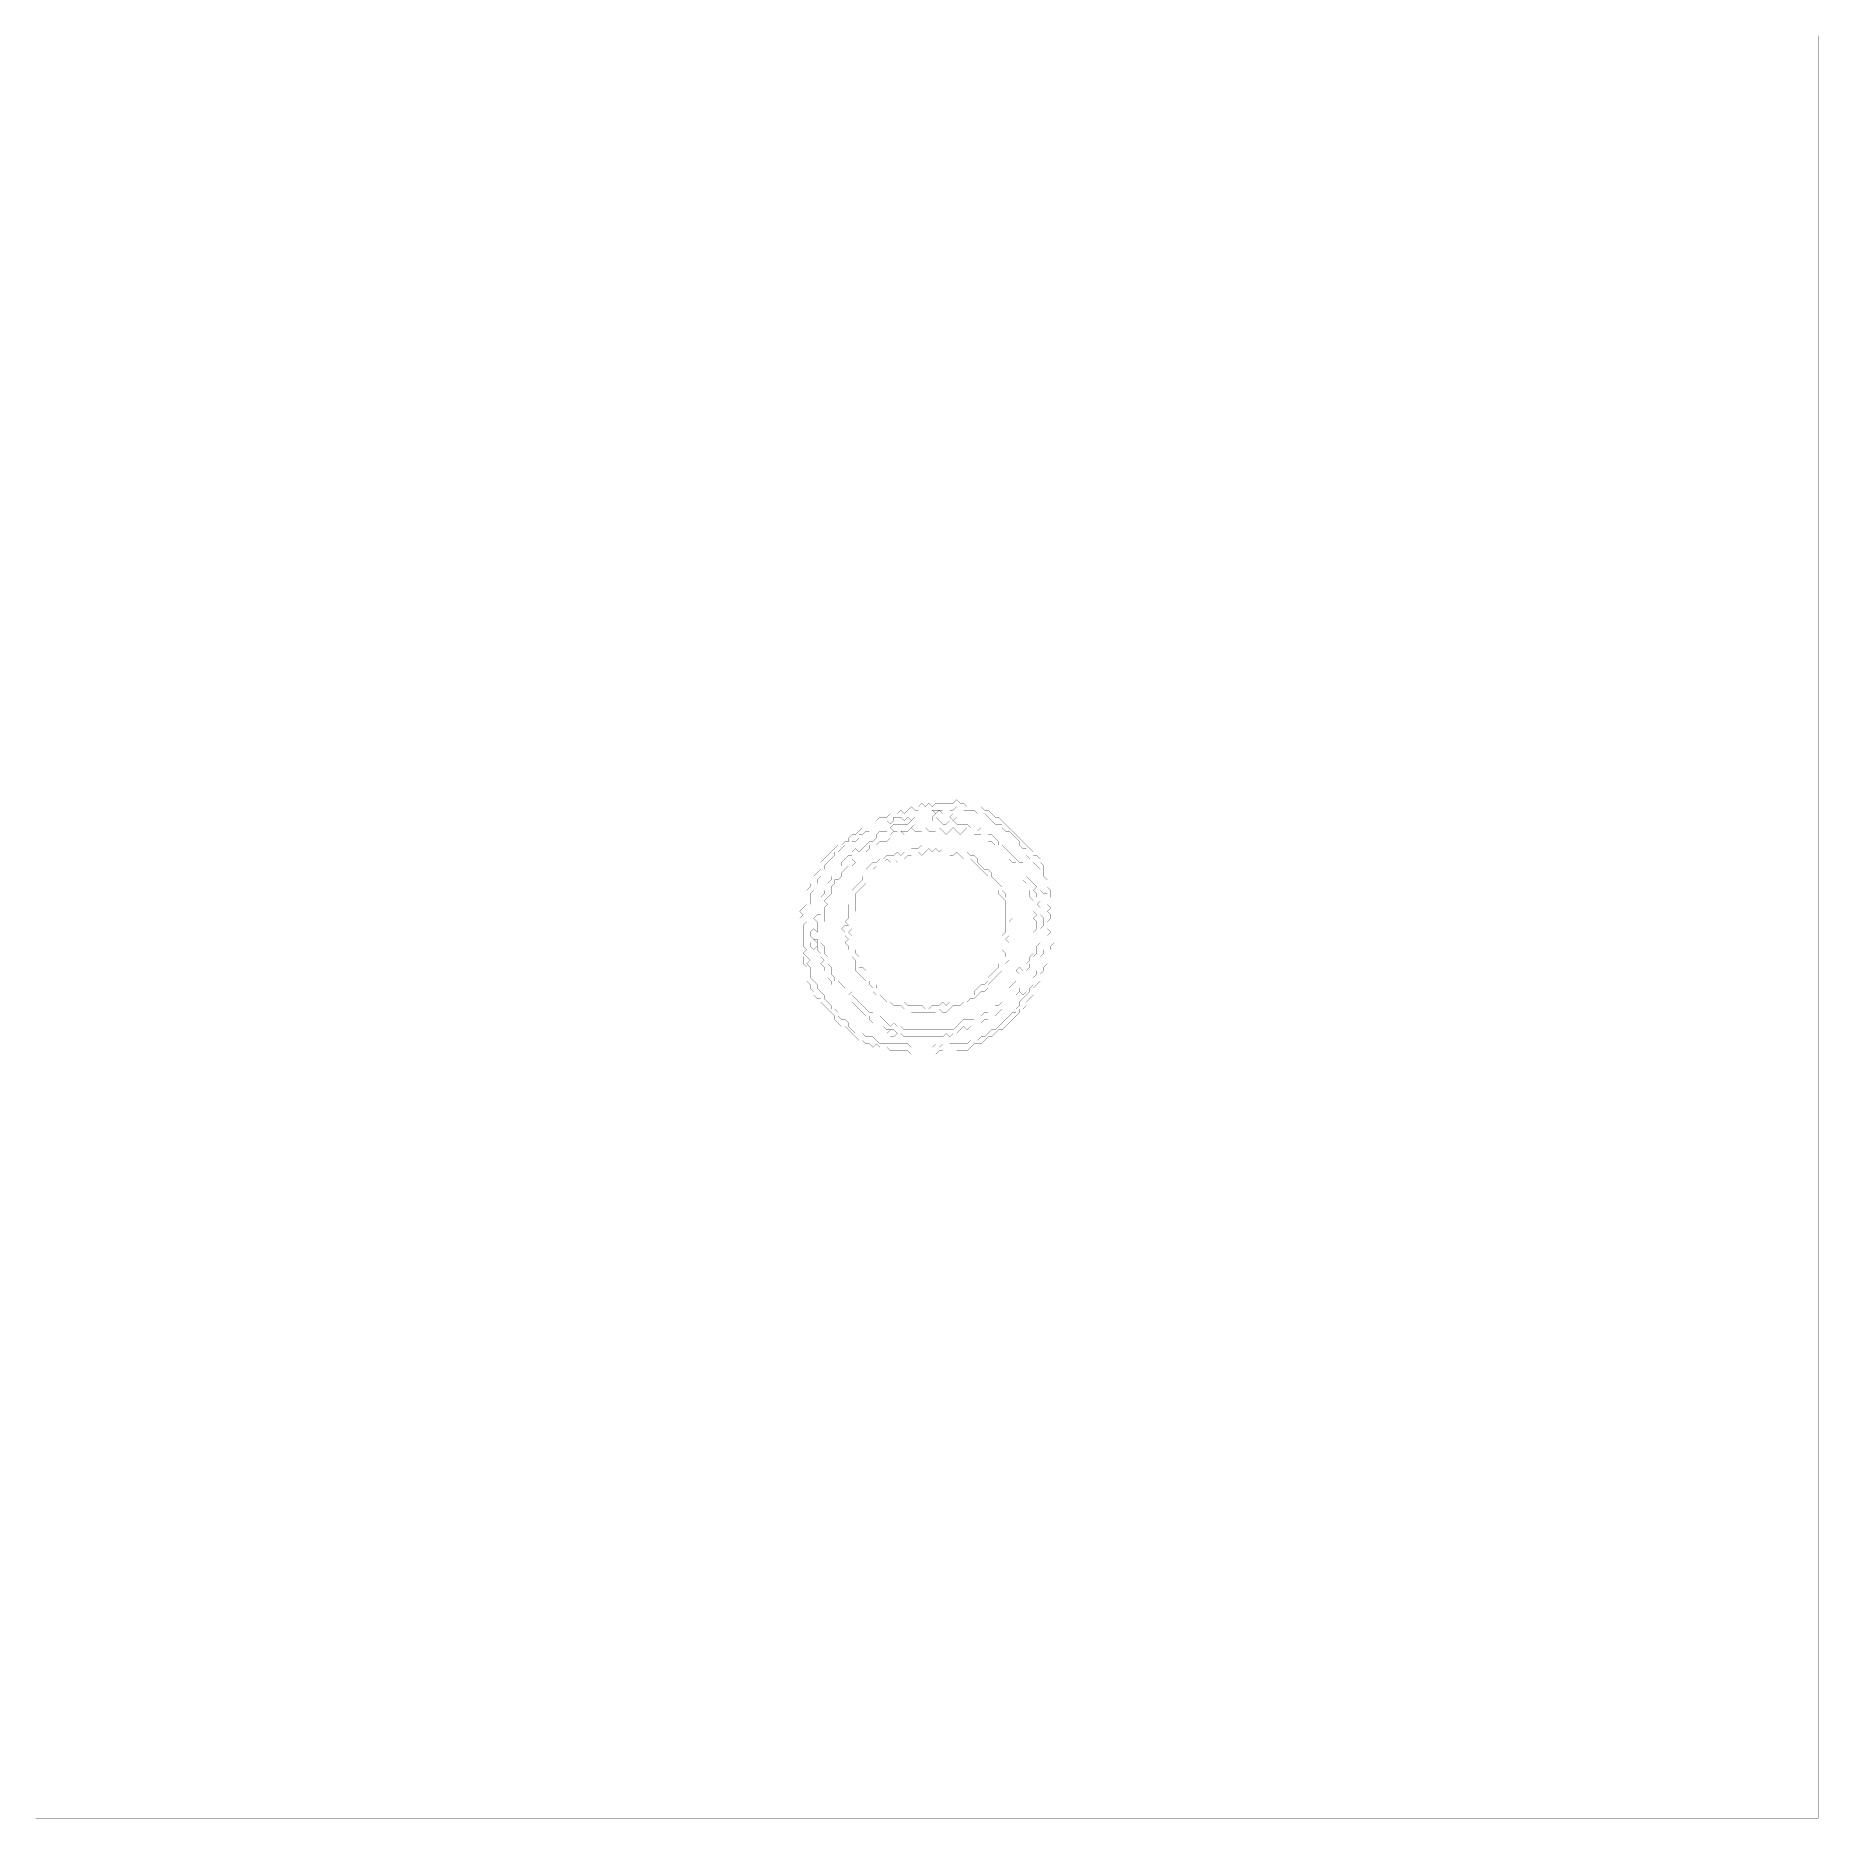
# Model space of a CAD drawing. Header units: metres. Extents: x 0 to 5001, y -5001 to 0.
import ezdxf

# ---------------------------------------------------------------- set-up
doc = ezdxf.new("R2010")
doc.units = ezdxf.units.M
doc.layers.add('conductor', color=1, linetype='Continuous')
doc.layers.add('substrate', color=5, linetype='Continuous')

msp = doc.modelspace()

# ---------------------------------------------------------------- linework, layer by layer
at = {"layer": 'conductor', "const_width": 0.5}
for points in [[(2554.4, -2163), (2544.6, -2172.7), (2534.9, -2172.7), (2525.1, -2172.7), (2515.3, -2172.7), (2525.1, -2182.5), (2515.3, -2192.3), (2515.3, -2202.1), (2525.1, -2202.1), (2534.9, -2202.1), (2544.6, -2211.9), (2554.4, -2211.9), (2564.2, -2202.1), (2574, -2202.1), (2583.8, -2211.9), (2593.6, -2211.9), (2603.4, -2211.9), (2613.2, -2211.9), (2622.9, -2221.7), (2632.7, -2221.7), (2642.5, -2231.5), (2652.3, -2221.7), (2662.1, -2231.5), (2671.9, -2241.2), (2681.7, -2241.2), (2691.5, -2251), (2701.2, -2260.8), (2701.2, -2270.6), (2711, -2270.6), (2720.8, -2280.4), (2730.6, -2290.2), (2740.4, -2300), (2750.2, -2309.8), (2760, -2319.5), (2769.8, -2319.5), (2779.5, -2329.3), (2779.5, -2339.1), (2779.5, -2348.9), (2779.5, -2358.7), (2789.3, -2368.5), (2799.1, -2378.3), (2808.9, -2388.1), (2799.1, -2397.8), (2808.9, -2407.6), (2808.9, -2417.4), (2818.7, -2427.2), (2808.9, -2437), (2818.7, -2446.8), (2818.7, -2456.6), (2818.7, -2466.4), (2828.5, -2476.1), (2828.5, -2485.9), (2828.5, -2495.7), (2818.7, -2505.5), (2818.7, -2515.3), (2818.7, -2525.1), (2818.7, -2534.9), (2818.7, -2544.6), (2808.9, -2554.4), (2808.9, -2564.2), (2808.9, -2574), (2799.1, -2583.8), (2799.1, -2593.6), (2789.3, -2603.4), (2789.3, -2613.2), (2779.5, -2622.9), (2779.5, -2632.7), (2779.5, -2642.5), (2779.5, -2652.3), (2779.5, -2662.1), (2779.5, -2671.9), (2779.5, -2681.7), (2769.8, -2691.5), (2760, -2681.7), (2760, -2671.9), (2760, -2681.7), (2750.2, -2691.5), (2740.4, -2691.5), (2730.6, -2701.2), (2720.8, -2711), (2711, -2720.8), (2711, -2730.6), (2701.2, -2740.4), (2691.5, -2750.2), (2681.7, -2750.2), (2671.9, -2760), (2662.1, -2760), (2652.3, -2769.8), (2642.5, -2769.8), (2632.7, -2779.5), (2622.9, -2779.5), (2613.2, -2789.3), (2603.4, -2779.5), (2593.6, -2789.3), (2583.8, -2799.1), (2574, -2799.1), (2564.2, -2808.9), (2554.4, -2799.1), (2544.6, -2808.9), (2534.9, -2808.9), (2525.1, -2808.9), (2515.3, -2808.9), (2505.5, -2808.9), (2495.7, -2808.9), (2485.9, -2808.9), (2476.1, -2808.9), (2466.4, -2808.9), (2456.6, -2808.9), (2446.8, -2808.9), (2437, -2808.9), (2427.2, -2799.1), (2417.4, -2799.1), (2407.6, -2789.3), (2397.8, -2789.3), (2388.1, -2789.3), (2378.3, -2779.5), (2368.5, -2779.5), (2358.7, -2769.8), (2348.9, -2769.8), (2339.1, -2760), (2339.1, -2750.2), (2329.3, -2750.2), (2319.5, -2740.4), (2309.8, -2730.6), (2300, -2720.8), (2290.2, -2711), (2280.4, -2711), (2270.6, -2701.2), (2270.6, -2691.5), (2260.8, -2691.5), (2251, -2681.7), (2251, -2671.9), (2241.2, -2671.9), (2231.5, -2662.1), (2231.5, -2652.3), (2221.7, -2642.5), (2221.7, -2632.7), (2211.9, -2622.9), (2211.9, -2613.2), (2202.1, -2603.4), (2211.9, -2593.6), (2202.1, -2583.8), (2202.1, -2574), (2192.3, -2564.2), (2192.3, -2554.4), (2192.3, -2544.6), (2192.3, -2534.9), (2182.5, -2534.9), (2172.7, -2525.1), (2172.7, -2515.3), (2182.5, -2505.5), (2192.3, -2515.3), (2192.3, -2505.5), (2192.3, -2495.7), (2192.3, -2485.9), (2182.5, -2476.1), (2192.3, -2466.4), (2202.1, -2466.4), (2202.1, -2456.6), (2202.1, -2446.8), (2202.1, -2437), (2202.1, -2427.2), (2202.1, -2417.4), (2211.9, -2407.6), (2211.9, -2397.8), (2221.7, -2388.1), (2221.7, -2378.3), (2231.5, -2368.5), (2231.5, -2358.7), (2241.2, -2348.9), (2251, -2348.9), (2251, -2339.1), (2260.8, -2329.3), (2260.8, -2319.5), (2270.6, -2309.8), (2280.4, -2300), (2290.2, -2300), (2290.2, -2290.2), (2300, -2280.4), (2309.8, -2290.2), (2319.5, -2280.4), (2329.3, -2270.6), (2339.1, -2260.8), (2348.9, -2260.8), (2358.7, -2251), (2358.7, -2241.2), (2368.5, -2231.5), (2378.3, -2231.5), (2388.1, -2231.5), (2397.8, -2241.2), (2407.6, -2231.5), (2417.4, -2231.5), (2407.6, -2231.5), (2397.8, -2221.7), (2407.6, -2211.9), (2417.4, -2211.9), (2427.2, -2211.9), (2437, -2211.9), (2446.8, -2211.9), (2456.6, -2202.1), (2466.4, -2192.3), (2456.6, -2202.1), (2446.8, -2192.3), (2437, -2202.1), (2427.2, -2192.3), (2417.4, -2192.3), (2407.6, -2192.3), (2407.6, -2202.1), (2397.8, -2211.9), (2388.1, -2202.1), (2378.3, -2211.9), (2368.5, -2221.7), (2358.7, -2221.7), (2348.9, -2221.7), (2339.1, -2231.5), (2329.3, -2231.5), (2319.5, -2241.2), (2309.8, -2241.2), (2309.8, -2251), (2300, -2260.8), (2290.2, -2260.8), (2280.4, -2270.6), (2270.6, -2270.6), (2260.8, -2280.4), (2251, -2290.2), (2241.2, -2290.2), (2241.2, -2300), (2231.5, -2309.8), (2221.7, -2319.5), (2211.9, -2329.3), (2211.9, -2339.1), (2202.1, -2348.9), (2202.1, -2358.7), (2192.3, -2368.5), (2192.3, -2378.3), (2182.5, -2388.1), (2182.5, -2397.8), (2172.7, -2407.6), (2172.7, -2417.4), (2172.7, -2427.2), (2172.7, -2437), (2163, -2446.8), (2163, -2456.6), (2163, -2466.4), (2163, -2476.1), (2163, -2485.9), (2153.2, -2495.7), (2153.2, -2505.5), (2153.2, -2515.3), (2153.2, -2525.1), (2153.2, -2534.9), (2153.2, -2544.6), (2153.2, -2554.4), (2163, -2564.2), (2153.2, -2574), (2163, -2583.8), (2172.7, -2593.6), (2163, -2603.4), (2172.7, -2613.2), (2172.7, -2622.9), (2172.7, -2632.7), (2172.7, -2642.5), (2182.5, -2652.3), (2192.3, -2662.1), (2192.3, -2671.9), (2202.1, -2681.7), (2211.9, -2691.5), (2211.9, -2701.2), (2221.7, -2711), (2231.5, -2720.8), (2231.5, -2730.6), (2241.2, -2730.6), (2251, -2740.4), (2251, -2750.2), (2260.8, -2760), (2270.6, -2760), (2280.4, -2769.8), (2280.4, -2779.5), (2290.2, -2789.3), (2300, -2799.1), (2309.8, -2799.1), (2319.5, -2799.1), (2329.3, -2808.9), (2339.1, -2808.9), (2348.9, -2808.9), (2358.7, -2818.7), (2368.5, -2828.5), (2378.3, -2828.5), (2388.1, -2828.5), (2397.8, -2828.5), (2407.6, -2828.5), (2417.4, -2828.5), (2427.2, -2828.5), (2437, -2828.5), (2446.8, -2828.5), (2456.6, -2838.3), (2466.4, -2838.3), (2476.1, -2838.3), (2485.9, -2838.3), (2495.7, -2838.3), (2505.5, -2838.3), (2515.3, -2838.3), (2525.1, -2828.5), (2534.9, -2838.3), (2544.6, -2828.5), (2554.4, -2838.3), (2564.2, -2828.5), (2574, -2828.5), (2583.8, -2828.5), (2593.6, -2828.5), (2603.4, -2828.5), (2613.2, -2828.5), (2622.9, -2818.7), (2632.7, -2818.7), (2642.5, -2818.7), (2652.3, -2808.9), (2662.1, -2808.9), (2671.9, -2799.1), (2681.7, -2789.3), (2691.5, -2789.3), (2701.2, -2779.5), (2711, -2769.8), (2720.8, -2760), (2730.6, -2750.2), (2740.4, -2740.4), (2750.2, -2740.4), (2750.2, -2730.6), (2760, -2720.8), (2760, -2711), (2769.8, -2701.2), (2779.5, -2691.5), (2789.3, -2681.7), (2789.3, -2671.9), (2799.1, -2662.1), (2799.1, -2652.3), (2799.1, -2642.5), (2808.9, -2632.7), (2808.9, -2622.9), (2818.7, -2613.2), (2818.7, -2603.4), (2818.7, -2593.6), (2818.7, -2583.8), (2828.5, -2574), (2828.5, -2564.2), (2838.3, -2554.4), (2838.3, -2544.6), (2838.3, -2534.9), (2838.3, -2525.1), (2848, -2515.3), (2838.3, -2505.5), (2838.3, -2495.7), (2838.3, -2485.9), (2848, -2476.1), (2848, -2466.4), (2838.3, -2456.6), (2848, -2446.8), (2838.3, -2437), (2838.3, -2427.2), (2838.3, -2417.4), (2838.3, -2407.6), (2828.5, -2407.6), (2818.7, -2397.8), (2818.7, -2388.1), (2818.7, -2378.3), (2818.7, -2368.5), (2818.7, -2358.7), (2818.7, -2348.9), (2818.7, -2339.1), (2808.9, -2329.3), (2799.1, -2319.5), (2799.1, -2309.8), (2789.3, -2309.8), (2779.5, -2300), (2779.5, -2290.2), (2779.5, -2280.4), (2769.8, -2280.4), (2760, -2270.6), (2760, -2260.8), (2750.2, -2251), (2740.4, -2241.2), (2730.6, -2231.5), (2720.8, -2231.5), (2711, -2221.7), (2711, -2211.9), (2701.2, -2211.9), (2691.5, -2211.9), (2681.7, -2202.1), (2671.9, -2192.3), (2662.1, -2182.5), (2652.3, -2182.5), (2642.5, -2182.5), (2632.7, -2172.7), (2622.9, -2172.7), (2613.2, -2172.7), (2603.4, -2172.7), (2593.6, -2163), (2583.8, -2163), (2574, -2172.7), (2564.2, -2172.7)], [(2485.9, -2192.3)], [(2525.1, -2182.5), (2534.9, -2172.7), (2544.6, -2182.5), (2544.6, -2192.3), (2534.9, -2202.1), (2525.1, -2192.3)], [(2564.2, -2192.3), (2574, -2182.5), (2583.8, -2192.3), (2574, -2202.1)], [(2505.5, -2280.4), (2495.7, -2290.2), (2485.9, -2300), (2476.1, -2290.2), (2466.4, -2290.2), (2456.6, -2300), (2446.8, -2300), (2437, -2309.8), (2427.2, -2309.8), (2417.4, -2319.5), (2407.6, -2309.8), (2397.8, -2319.5), (2388.1, -2309.8), (2378.3, -2319.5), (2368.5, -2329.3), (2358.7, -2329.3), (2348.9, -2339.1), (2348.9, -2348.9), (2339.1, -2358.7), (2329.3, -2368.5), (2329.3, -2378.3), (2319.5, -2388.1), (2309.8, -2397.8), (2300, -2407.6), (2300, -2417.4), (2300, -2427.2), (2300, -2437), (2300, -2446.8), (2300, -2456.6), (2290.2, -2466.4), (2290.2, -2476.1), (2290.2, -2485.9), (2290.2, -2495.7), (2290.2, -2505.5), (2280.4, -2515.3), (2290.2, -2525.1), (2290.2, -2534.9), (2290.2, -2544.6), (2290.2, -2554.4), (2300, -2564.2), (2300, -2574), (2309.8, -2583.8), (2309.8, -2593.6), (2309.8, -2603.4), (2309.8, -2613.2), (2319.5, -2613.2), (2329.3, -2622.9), (2329.3, -2632.7), (2339.1, -2642.5), (2348.9, -2652.3), (2358.7, -2662.1), (2358.7, -2671.9), (2368.5, -2671.9), (2378.3, -2681.7), (2378.3, -2691.5), (2388.1, -2691.5), (2397.8, -2691.5), (2407.6, -2691.5), (2417.4, -2701.2), (2427.2, -2711), (2437, -2711), (2446.8, -2720.8), (2456.6, -2720.8), (2466.4, -2720.8), (2476.1, -2720.8), (2485.9, -2720.8), (2495.7, -2730.6), (2505.5, -2730.6), (2515.3, -2720.8), (2525.1, -2720.8), (2534.9, -2720.8), (2544.6, -2711), (2554.4, -2720.8), (2564.2, -2711), (2574, -2711), (2583.8, -2711), (2593.6, -2711), (2603.4, -2701.2), (2613.2, -2691.5), (2622.9, -2691.5), (2632.7, -2691.5), (2632.7, -2681.7), (2642.5, -2671.9), (2652.3, -2662.1), (2662.1, -2662.1), (2671.9, -2652.3), (2671.9, -2642.5), (2681.7, -2632.7), (2691.5, -2622.9), (2701.2, -2613.2), (2701.2, -2603.4), (2711, -2593.6), (2720.8, -2583.8), (2720.8, -2574), (2711, -2564.2), (2711, -2554.4), (2711, -2544.6), (2711, -2534.9), (2711, -2525.1), (2720.8, -2515.3), (2720.8, -2505.5), (2720.8, -2495.7), (2720.8, -2485.9), (2720.8, -2476.1), (2720.8, -2466.4), (2720.8, -2456.6), (2720.8, -2446.8), (2720.8, -2437), (2720.8, -2427.2), (2711, -2417.4), (2701.2, -2407.6), (2701.2, -2397.8), (2691.5, -2388.1), (2691.5, -2378.3), (2681.7, -2378.3), (2671.9, -2368.5), (2671.9, -2358.7), (2662.1, -2348.9), (2652.3, -2339.1), (2642.5, -2329.3), (2632.7, -2319.5), (2622.9, -2309.8), (2613.2, -2309.8), (2603.4, -2309.8), (2593.6, -2300), (2583.8, -2290.2), (2574, -2300), (2564.2, -2300), (2554.4, -2290.2), (2544.6, -2280.4), (2534.9, -2290.2), (2525.1, -2280.4), (2515.3, -2290.2)], [(2378.3, -2251)], [(2172.7, -2544.6), (2182.5, -2534.9), (2192.3, -2544.6), (2192.3, -2554.4), (2182.5, -2564.2), (2172.7, -2554.4)], [(2760, -2652.3)], [(2388.1, -2799.1), (2397.8, -2789.3), (2407.6, -2789.3), (2417.4, -2799.1), (2407.6, -2808.9), (2397.8, -2808.9)]]:
    msp.add_lwpolyline(points, close=True, dxfattribs=at)
at = {"layer": 'substrate', "const_width": 0.5}
for points in [[(0, 0), (0, -9.8), (0, -19.6), (0, -29.4), (0, -39.1), (0, -48.9), (0, -58.7), (0, -68.5), (0, -78.3), (0, -88.1), (0, -97.9), (0, -107.7), (0, -117.4), (0, -127.2), (0, -137), (0, -146.8), (0, -156.6), (0, -166.4), (0, -176.2), (0, -186), (0, -195.7), (0, -205.5), (0, -215.3), (0, -225.1), (0, -234.9), (0, -244.7), (0, -254.5), (0, -264.3), (0, -274), (0, -283.8), (0, -293.6), (0, -303.4), (0, -313.2), (0, -323), (0, -332.8), (0, -342.5), (0, -352.3), (0, -362.1), (0, -371.9), (0, -381.7), (0, -391.5), (0, -401.3), (0, -411.1), (0, -420.8), (0, -430.6), (0, -440.4), (0, -450.2), (0, -460), (0, -469.8), (0, -479.6), (0, -489.4), (0, -499.1), (0, -508.9), (0, -518.7), (0, -528.5), (0, -538.3), (0, -548.1), (0, -557.9), (0, -567.7), (0, -577.4), (0, -587.2), (0, -597), (0, -606.8), (0, -616.6), (0, -626.4), (0, -636.2), (0, -645.9), (0, -655.7), (0, -665.5), (0, -675.3), (0, -685.1), (0, -694.9), (0, -704.7), (0, -714.5), (0, -724.2), (0, -734), (0, -743.8), (0, -753.6), (0, -763.4), (0, -773.2), (0, -783), (0, -792.8), (0, -802.5), (0, -812.3), (0, -822.1), (0, -831.9), (0, -841.7), (0, -851.5), (0, -861.3), (0, -871.1), (0, -880.8), (0, -890.6), (0, -900.4), (0, -910.2), (0, -920), (0, -929.8), (0, -939.6), (0, -949.3), (0, -959.1), (0, -968.9), (0, -978.7), (0, -988.5), (0, -998.3), (0, -1008.1), (0, -1017.9), (0, -1027.6), (0, -1037.4), (0, -1047.2), (0, -1057), (0, -1066.8), (0, -1076.6), (0, -1086.4), (0, -1096.2), (0, -1105.9), (0, -1115.7), (0, -1125.5), (0, -1135.3), (0, -1145.1), (0, -1154.9), (0, -1164.7), (0, -1174.5), (0, -1184.2), (0, -1194), (0, -1203.8), (0, -1213.6), (0, -1223.4), (0, -1233.2), (0, -1243), (0, -1252.8), (0, -1262.5), (0, -1272.3), (0, -1282.1), (0, -1291.9), (0, -1301.7), (0, -1311.5), (0, -1321.3), (0, -1331), (0, -1340.8), (0, -1350.6), (0, -1360.4), (0, -1370.2), (0, -1380), (0, -1389.8), (0, -1399.6), (0, -1409.3), (0, -1419.1), (0, -1428.9), (0, -1438.7), (0, -1448.5), (0, -1458.3), (0, -1468.1), (0, -1477.9), (0, -1487.6), (0, -1497.4), (0, -1507.2), (0, -1517), (0, -1526.8), (0, -1536.6), (0, -1546.4), (0, -1556.2), (0, -1565.9), (0, -1575.7), (0, -1585.5), (0, -1595.3), (0, -1605.1), (0, -1614.9), (0, -1624.7), (0, -1634.4), (0, -1644.2), (0, -1654), (0, -1663.8), (0, -1673.6), (0, -1683.4), (0, -1693.2), (0, -1703), (0, -1712.7), (0, -1722.5), (0, -1732.3), (0, -1742.1), (0, -1751.9), (0, -1761.7), (0, -1771.5), (0, -1781.3), (0, -1791), (0, -1800.8), (0, -1810.6), (0, -1820.4), (0, -1830.2), (0, -1840), (0, -1849.8), (0, -1859.6), (0, -1869.3), (0, -1879.1), (0, -1888.9), (0, -1898.7), (0, -1908.5), (0, -1918.3), (0, -1928.1), (0, -1937.8), (0, -1947.6), (0, -1957.4), (0, -1967.2), (0, -1977), (0, -1986.8), (0, -1996.6), (0, -2006.4), (0, -2016.1), (0, -2025.9), (0, -2035.7), (0, -2045.5), (0, -2055.3), (0, -2065.1), (0, -2074.9), (0, -2084.7), (0, -2094.4), (0, -2104.2), (0, -2114), (0, -2123.8), (0, -2133.6), (0, -2143.4), (0, -2153.2), (0, -2163), (0, -2172.7), (0, -2182.5), (0, -2192.3), (0, -2202.1), (0, -2211.9), (0, -2221.7), (0, -2231.5), (0, -2241.2), (0, -2251), (0, -2260.8), (0, -2270.6), (0, -2280.4), (0, -2290.2), (0, -2300), (0, -2309.8), (0, -2319.5), (0, -2329.3), (0, -2339.1), (0, -2348.9), (0, -2358.7), (0, -2368.5), (0, -2378.3), (0, -2388.1), (0, -2397.8), (0, -2407.6), (0, -2417.4), (0, -2427.2), (0, -2437), (0, -2446.8), (0, -2456.6), (0, -2466.4), (0, -2476.1), (0, -2485.9), (0, -2495.7), (0, -2505.5), (0, -2515.3), (0, -2525.1), (0, -2534.9), (0, -2544.6), (0, -2554.4), (0, -2564.2), (0, -2574), (0, -2583.8), (0, -2593.6), (0, -2603.4), (0, -2613.2), (0, -2622.9), (0, -2632.7), (0, -2642.5), (0, -2652.3), (0, -2662.1), (0, -2671.9), (0, -2681.7), (0, -2691.5), (0, -2701.2), (0, -2711), (0, -2720.8), (0, -2730.6), (0, -2740.4), (0, -2750.2), (0, -2760), (0, -2769.8), (0, -2779.5), (0, -2789.3), (0, -2799.1), (0, -2808.9), (0, -2818.7), (0, -2828.5), (0, -2838.3), (0, -2848), (0, -2857.8), (0, -2867.6), (0, -2877.4), (0, -2887.2), (0, -2897), (0, -2906.8), (0, -2916.6), (0, -2926.3), (0, -2936.1), (0, -2945.9), (0, -2955.7), (0, -2965.5), (0, -2975.3), (0, -2985.1), (0, -2994.9), (0, -3004.6), (0, -3014.4), (0, -3024.2), (0, -3034), (0, -3043.8), (0, -3053.6), (0, -3063.4), (0, -3073.2), (0, -3082.9), (0, -3092.7), (0, -3102.5), (0, -3112.3), (0, -3122.1), (0, -3131.9), (0, -3141.7), (0, -3151.4), (0, -3161.2), (0, -3171), (0, -3180.8), (0, -3190.6), (0, -3200.4), (0, -3210.2), (0, -3220), (0, -3229.7), (0, -3239.5), (0, -3249.3), (0, -3259.1), (0, -3268.9), (0, -3278.7), (0, -3288.5), (0, -3298.3), (0, -3308), (0, -3317.8), (0, -3327.6), (0, -3337.4), (0, -3347.2), (0, -3357), (0, -3366.8), (0, -3376.6), (0, -3386.3), (0, -3396.1), (0, -3405.9), (0, -3415.7), (0, -3425.5), (0, -3435.3), (0, -3445.1), (0, -3454.8), (0, -3464.6), (0, -3474.4), (0, -3484.2), (0, -3494), (0, -3503.8), (0, -3513.6), (0, -3523.4), (0, -3533.1), (0, -3542.9), (0, -3552.7), (0, -3562.5), (0, -3572.3), (0, -3582.1), (0, -3591.9), (0, -3601.7), (0, -3611.4), (0, -3621.2), (0, -3631), (0, -3640.8), (0, -3650.6), (0, -3660.4), (0, -3670.2), (0, -3680), (0, -3689.7), (0, -3699.5), (0, -3709.3), (0, -3719.1), (0, -3728.9), (0, -3738.7), (0, -3748.5), (0, -3758.2), (0, -3768), (0, -3777.8), (0, -3787.6), (0, -3797.4), (0, -3807.2), (0, -3817), (0, -3826.8), (0, -3836.5), (0, -3846.3), (0, -3856.1), (0, -3865.9), (0, -3875.7), (0, -3885.5), (0, -3895.3), (0, -3905.1), (0, -3914.8), (0, -3924.6), (0, -3934.4), (0, -3944.2), (0, -3954), (0, -3963.8), (0, -3973.6), (0, -3983.4), (0, -3993.1), (0, -4002.9), (0, -4012.7), (0, -4022.5), (0, -4032.3), (0, -4042.1), (0, -4051.9), (0, -4061.7), (0, -4071.4), (0, -4081.2), (0, -4091), (0, -4100.8), (0, -4110.6), (0, -4120.4), (0, -4130.2), (0, -4139.9), (0, -4149.7), (0, -4159.5), (0, -4169.3), (0, -4179.1), (0, -4188.9), (0, -4198.7), (0, -4208.5), (0, -4218.2), (0, -4228), (0, -4237.8), (0, -4247.6), (0, -4257.4), (0, -4267.2), (0, -4277), (0, -4286.8), (0, -4296.5), (0, -4306.3), (0, -4316.1), (0, -4325.9), (0, -4335.7), (0, -4345.5), (0, -4355.3), (0, -4365.1), (0, -4374.8), (0, -4384.6), (0, -4394.4), (0, -4404.2), (0, -4414), (0, -4423.8), (0, -4433.6), (0, -4443.3), (0, -4453.1), (0, -4462.9), (0, -4472.7), (0, -4482.5), (0, -4492.3), (0, -4502.1), (0, -4511.9), (0, -4521.6), (0, -4531.4), (0, -4541.2), (0, -4551), (0, -4560.8), (0, -4570.6), (0, -4580.4), (0, -4590.2), (0, -4599.9), (0, -4609.7), (0, -4619.5), (0, -4629.3), (0, -4639.1), (0, -4648.9), (0, -4658.7), (0, -4668.5), (0, -4678.2), (0, -4688), (0, -4697.8), (0, -4707.6), (0, -4717.4), (0, -4727.2), (0, -4737), (0, -4746.7), (0, -4756.5), (0, -4766.3), (0, -4776.1), (0, -4785.9), (0, -4795.7), (0, -4805.5), (0, -4815.3), (0, -4825), (0, -4834.8), (0, -4844.6), (0, -4854.4), (0, -4864.2), (0, -4874), (0, -4883.8), (0, -4893.6), (0, -4903.3), (0, -4913.1), (0, -4922.9), (0, -4932.7), (0, -4942.5), (0, -4952.3), (0, -4962.1), (0, -4971.9), (0, -4981.6), (0, -4991.4), (0, -5001.2), (9.8, -5001.2), (19.6, -5001.2), (29.4, -5001.2), (39.1, -5001.2), (48.9, -5001.2), (58.7, -5001.2), (68.5, -5001.2), (78.3, -5001.2), (88.1, -5001.2), (97.9, -5001.2), (107.7, -5001.2), (117.4, -5001.2), (127.2, -5001.2), (137, -5001.2), (146.8, -5001.2), (156.6, -5001.2), (166.4, -5001.2), (176.2, -5001.2), (186, -5001.2), (195.7, -5001.2), (205.5, -5001.2), (215.3, -5001.2), (225.1, -5001.2), (234.9, -5001.2), (244.7, -5001.2), (254.5, -5001.2), (264.3, -5001.2), (274, -5001.2), (283.8, -5001.2), (293.6, -5001.2), (303.4, -5001.2), (313.2, -5001.2), (323, -5001.2), (332.8, -5001.2), (342.5, -5001.2), (352.3, -5001.2), (362.1, -5001.2), (371.9, -5001.2), (381.7, -5001.2), (391.5, -5001.2), (401.3, -5001.2), (411.1, -5001.2), (420.8, -5001.2), (430.6, -5001.2), (440.4, -5001.2), (450.2, -5001.2), (460, -5001.2), (469.8, -5001.2), (479.6, -5001.2), (489.4, -5001.2), (499.1, -5001.2), (508.9, -5001.2), (518.7, -5001.2), (528.5, -5001.2), (538.3, -5001.2), (548.1, -5001.2), (557.9, -5001.2), (567.7, -5001.2), (577.4, -5001.2), (587.2, -5001.2), (597, -5001.2), (606.8, -5001.2), (616.6, -5001.2), (626.4, -5001.2), (636.2, -5001.2), (645.9, -5001.2), (655.7, -5001.2), (665.5, -5001.2), (675.3, -5001.2), (685.1, -5001.2), (694.9, -5001.2), (704.7, -5001.2), (714.5, -5001.2), (724.2, -5001.2), (734, -5001.2), (743.8, -5001.2), (753.6, -5001.2), (763.4, -5001.2), (773.2, -5001.2), (783, -5001.2), (792.8, -5001.2), (802.5, -5001.2), (812.3, -5001.2), (822.1, -5001.2), (831.9, -5001.2), (841.7, -5001.2), (851.5, -5001.2), (861.3, -5001.2), (871.1, -5001.2), (880.8, -5001.2), (890.6, -5001.2), (900.4, -5001.2), (910.2, -5001.2), (920, -5001.2), (929.8, -5001.2), (939.6, -5001.2), (949.3, -5001.2), (959.1, -5001.2), (968.9, -5001.2), (978.7, -5001.2), (988.5, -5001.2), (998.3, -5001.2), (1008.1, -5001.2), (1017.9, -5001.2), (1027.6, -5001.2), (1037.4, -5001.2), (1047.2, -5001.2), (1057, -5001.2), (1066.8, -5001.2), (1076.6, -5001.2), (1086.4, -5001.2), (1096.2, -5001.2), (1105.9, -5001.2), (1115.7, -5001.2), (1125.5, -5001.2), (1135.3, -5001.2), (1145.1, -5001.2), (1154.9, -5001.2), (1164.7, -5001.2), (1174.5, -5001.2), (1184.2, -5001.2), (1194, -5001.2), (1203.8, -5001.2), (1213.6, -5001.2), (1223.4, -5001.2), (1233.2, -5001.2), (1243, -5001.2), (1252.8, -5001.2), (1262.5, -5001.2), (1272.3, -5001.2), (1282.1, -5001.2), (1291.9, -5001.2), (1301.7, -5001.2), (1311.5, -5001.2), (1321.3, -5001.2), (1331, -5001.2), (1340.8, -5001.2), (1350.6, -5001.2), (1360.4, -5001.2), (1370.2, -5001.2), (1380, -5001.2), (1389.8, -5001.2), (1399.6, -5001.2), (1409.3, -5001.2), (1419.1, -5001.2), (1428.9, -5001.2), (1438.7, -5001.2), (1448.5, -5001.2), (1458.3, -5001.2), (1468.1, -5001.2), (1477.9, -5001.2), (1487.6, -5001.2), (1497.4, -5001.2), (1507.2, -5001.2), (1517, -5001.2), (1526.8, -5001.2), (1536.6, -5001.2), (1546.4, -5001.2), (1556.2, -5001.2), (1565.9, -5001.2), (1575.7, -5001.2), (1585.5, -5001.2), (1595.3, -5001.2), (1605.1, -5001.2), (1614.9, -5001.2), (1624.7, -5001.2), (1634.4, -5001.2), (1644.2, -5001.2), (1654, -5001.2), (1663.8, -5001.2), (1673.6, -5001.2), (1683.4, -5001.2), (1693.2, -5001.2), (1703, -5001.2), (1712.7, -5001.2), (1722.5, -5001.2), (1732.3, -5001.2), (1742.1, -5001.2), (1751.9, -5001.2), (1761.7, -5001.2), (1771.5, -5001.2), (1781.3, -5001.2), (1791, -5001.2), (1800.8, -5001.2), (1810.6, -5001.2), (1820.4, -5001.2), (1830.2, -5001.2), (1840, -5001.2), (1849.8, -5001.2), (1859.6, -5001.2), (1869.3, -5001.2), (1879.1, -5001.2), (1888.9, -5001.2), (1898.7, -5001.2), (1908.5, -5001.2), (1918.3, -5001.2), (1928.1, -5001.2), (1937.8, -5001.2), (1947.6, -5001.2), (1957.4, -5001.2), (1967.2, -5001.2), (1977, -5001.2), (1986.8, -5001.2), (1996.6, -5001.2), (2006.4, -5001.2), (2016.1, -5001.2), (2025.9, -5001.2), (2035.7, -5001.2), (2045.5, -5001.2), (2055.3, -5001.2), (2065.1, -5001.2), (2074.9, -5001.2), (2084.7, -5001.2), (2094.4, -5001.2), (2104.2, -5001.2), (2114, -5001.2), (2123.8, -5001.2), (2133.6, -5001.2), (2143.4, -5001.2), (2153.2, -5001.2), (2163, -5001.2), (2172.7, -5001.2), (2182.5, -5001.2), (2192.3, -5001.2), (2202.1, -5001.2), (2211.9, -5001.2), (2221.7, -5001.2), (2231.5, -5001.2), (2241.2, -5001.2), (2251, -5001.2), (2260.8, -5001.2), (2270.6, -5001.2), (2280.4, -5001.2), (2290.2, -5001.2), (2300, -5001.2), (2309.8, -5001.2), (2319.5, -5001.2), (2329.3, -5001.2), (2339.1, -5001.2), (2348.9, -5001.2), (2358.7, -5001.2), (2368.5, -5001.2), (2378.3, -5001.2), (2388.1, -5001.2), (2397.8, -5001.2), (2407.6, -5001.2), (2417.4, -5001.2), (2427.2, -5001.2), (2437, -5001.2), (2446.8, -5001.2), (2456.6, -5001.2), (2466.4, -5001.2), (2476.1, -5001.2), (2485.9, -5001.2), (2495.7, -5001.2), (2505.5, -5001.2), (2515.3, -5001.2), (2525.1, -5001.2), (2534.9, -5001.2), (2544.6, -5001.2), (2554.4, -5001.2), (2564.2, -5001.2), (2574, -5001.2), (2583.8, -5001.2), (2593.6, -5001.2), (2603.4, -5001.2), (2613.2, -5001.2), (2622.9, -5001.2), (2632.7, -5001.2), (2642.5, -5001.2), (2652.3, -5001.2), (2662.1, -5001.2), (2671.9, -5001.2), (2681.7, -5001.2), (2691.5, -5001.2), (2701.2, -5001.2), (2711, -5001.2), (2720.8, -5001.2), (2730.6, -5001.2), (2740.4, -5001.2), (2750.2, -5001.2), (2760, -5001.2), (2769.8, -5001.2), (2779.5, -5001.2), (2789.3, -5001.2), (2799.1, -5001.2), (2808.9, -5001.2), (2818.7, -5001.2), (2828.5, -5001.2), (2838.3, -5001.2), (2848, -5001.2), (2857.8, -5001.2), (2867.6, -5001.2), (2877.4, -5001.2), (2887.2, -5001.2), (2897, -5001.2), (2906.8, -5001.2), (2916.6, -5001.2), (2926.3, -5001.2), (2936.1, -5001.2), (2945.9, -5001.2), (2955.7, -5001.2), (2965.5, -5001.2), (2975.3, -5001.2), (2985.1, -5001.2), (2994.9, -5001.2), (3004.6, -5001.2), (3014.4, -5001.2), (3024.2, -5001.2), (3034, -5001.2), (3043.8, -5001.2), (3053.6, -5001.2), (3063.4, -5001.2), (3073.2, -5001.2), (3082.9, -5001.2), (3092.7, -5001.2), (3102.5, -5001.2), (3112.3, -5001.2), (3122.1, -5001.2), (3131.9, -5001.2), (3141.7, -5001.2), (3151.4, -5001.2), (3161.2, -5001.2), (3171, -5001.2), (3180.8, -5001.2), (3190.6, -5001.2), (3200.4, -5001.2), (3210.2, -5001.2), (3220, -5001.2), (3229.7, -5001.2), (3239.5, -5001.2), (3249.3, -5001.2), (3259.1, -5001.2), (3268.9, -5001.2), (3278.7, -5001.2), (3288.5, -5001.2), (3298.3, -5001.2), (3308, -5001.2), (3317.8, -5001.2), (3327.6, -5001.2), (3337.4, -5001.2), (3347.2, -5001.2), (3357, -5001.2), (3366.8, -5001.2), (3376.6, -5001.2), (3386.3, -5001.2), (3396.1, -5001.2), (3405.9, -5001.2), (3415.7, -5001.2), (3425.5, -5001.2), (3435.3, -5001.2), (3445.1, -5001.2), (3454.8, -5001.2), (3464.6, -5001.2), (3474.4, -5001.2), (3484.2, -5001.2), (3494, -5001.2), (3503.8, -5001.2), (3513.6, -5001.2), (3523.4, -5001.2), (3533.1, -5001.2), (3542.9, -5001.2), (3552.7, -5001.2), (3562.5, -5001.2), (3572.3, -5001.2), (3582.1, -5001.2), (3591.9, -5001.2), (3601.7, -5001.2), (3611.4, -5001.2), (3621.2, -5001.2), (3631, -5001.2), (3640.8, -5001.2), (3650.6, -5001.2), (3660.4, -5001.2), (3670.2, -5001.2), (3680, -5001.2), (3689.7, -5001.2), (3699.5, -5001.2), (3709.3, -5001.2), (3719.1, -5001.2), (3728.9, -5001.2), (3738.7, -5001.2), (3748.5, -5001.2), (3758.2, -5001.2), (3768, -5001.2), (3777.8, -5001.2), (3787.6, -5001.2), (3797.4, -5001.2), (3807.2, -5001.2), (3817, -5001.2), (3826.8, -5001.2), (3836.5, -5001.2), (3846.3, -5001.2), (3856.1, -5001.2), (3865.9, -5001.2), (3875.7, -5001.2), (3885.5, -5001.2), (3895.3, -5001.2), (3905.1, -5001.2), (3914.8, -5001.2), (3924.6, -5001.2), (3934.4, -5001.2), (3944.2, -5001.2), (3954, -5001.2), (3963.8, -5001.2), (3973.6, -5001.2), (3983.4, -5001.2), (3993.1, -5001.2), (4002.9, -5001.2), (4012.7, -5001.2), (4022.5, -5001.2), (4032.3, -5001.2), (4042.1, -5001.2), (4051.9, -5001.2), (4061.7, -5001.2), (4071.4, -5001.2), (4081.2, -5001.2), (4091, -5001.2), (4100.8, -5001.2), (4110.6, -5001.2), (4120.4, -5001.2), (4130.2, -5001.2), (4139.9, -5001.2), (4149.7, -5001.2), (4159.5, -5001.2), (4169.3, -5001.2), (4179.1, -5001.2), (4188.9, -5001.2), (4198.7, -5001.2), (4208.5, -5001.2), (4218.2, -5001.2), (4228, -5001.2), (4237.8, -5001.2), (4247.6, -5001.2), (4257.4, -5001.2), (4267.2, -5001.2), (4277, -5001.2), (4286.8, -5001.2), (4296.5, -5001.2), (4306.3, -5001.2), (4316.1, -5001.2), (4325.9, -5001.2), (4335.7, -5001.2), (4345.5, -5001.2), (4355.3, -5001.2), (4365.1, -5001.2), (4374.8, -5001.2), (4384.6, -5001.2), (4394.4, -5001.2), (4404.2, -5001.2), (4414, -5001.2), (4423.8, -5001.2), (4433.6, -5001.2), (4443.3, -5001.2), (4453.1, -5001.2), (4462.9, -5001.2), (4472.7, -5001.2), (4482.5, -5001.2), (4492.3, -5001.2), (4502.1, -5001.2), (4511.9, -5001.2), (4521.6, -5001.2), (4531.4, -5001.2), (4541.2, -5001.2), (4551, -5001.2), (4560.8, -5001.2), (4570.6, -5001.2), (4580.4, -5001.2), (4590.2, -5001.2), (4599.9, -5001.2), (4609.7, -5001.2), (4619.5, -5001.2), (4629.3, -5001.2), (4639.1, -5001.2), (4648.9, -5001.2), (4658.7, -5001.2), (4668.5, -5001.2), (4678.2, -5001.2), (4688, -5001.2), (4697.8, -5001.2), (4707.6, -5001.2), (4717.4, -5001.2), (4727.2, -5001.2), (4737, -5001.2), (4746.7, -5001.2), (4756.5, -5001.2), (4766.3, -5001.2), (4776.1, -5001.2), (4785.9, -5001.2), (4795.7, -5001.2), (4805.5, -5001.2), (4815.3, -5001.2), (4825, -5001.2), (4834.8, -5001.2), (4844.6, -5001.2), (4854.4, -5001.2), (4864.2, -5001.2), (4874, -5001.2), (4883.8, -5001.2), (4893.6, -5001.2), (4903.3, -5001.2), (4913.1, -5001.2), (4922.9, -5001.2), (4932.7, -5001.2), (4942.5, -5001.2), (4952.3, -5001.2), (4962.1, -5001.2), (4971.9, -5001.2), (4981.6, -5001.2), (4991.4, -5001.2), (5001.2, -5001.2), (5001.2, -4991.4), (5001.2, -4981.6), (5001.2, -4971.9), (5001.2, -4962.1), (5001.2, -4952.3), (5001.2, -4942.5), (5001.2, -4932.7), (5001.2, -4922.9), (5001.2, -4913.1), (5001.2, -4903.3), (5001.2, -4893.6), (5001.2, -4883.8), (5001.2, -4874), (5001.2, -4864.2), (5001.2, -4854.4), (5001.2, -4844.6), (5001.2, -4834.8), (5001.2, -4825), (5001.2, -4815.3), (5001.2, -4805.5), (5001.2, -4795.7), (5001.2, -4785.9), (5001.2, -4776.1), (5001.2, -4766.3), (5001.2, -4756.5), (5001.2, -4746.7), (5001.2, -4737), (5001.2, -4727.2), (5001.2, -4717.4), (5001.2, -4707.6), (5001.2, -4697.8), (5001.2, -4688), (5001.2, -4678.2), (5001.2, -4668.5), (5001.2, -4658.7), (5001.2, -4648.9), (5001.2, -4639.1), (5001.2, -4629.3), (5001.2, -4619.5), (5001.2, -4609.7), (5001.2, -4599.9), (5001.2, -4590.2), (5001.2, -4580.4), (5001.2, -4570.6), (5001.2, -4560.8), (5001.2, -4551), (5001.2, -4541.2), (5001.2, -4531.4), (5001.2, -4521.6), (5001.2, -4511.9), (5001.2, -4502.1), (5001.2, -4492.3), (5001.2, -4482.5), (5001.2, -4472.7), (5001.2, -4462.9), (5001.2, -4453.1), (5001.2, -4443.3), (5001.2, -4433.6), (5001.2, -4423.8), (5001.2, -4414), (5001.2, -4404.2), (5001.2, -4394.4), (5001.2, -4384.6), (5001.2, -4374.8), (5001.2, -4365.1), (5001.2, -4355.3), (5001.2, -4345.5), (5001.2, -4335.7), (5001.2, -4325.9), (5001.2, -4316.1), (5001.2, -4306.3), (5001.2, -4296.5), (5001.2, -4286.8), (5001.2, -4277), (5001.2, -4267.2), (5001.2, -4257.4), (5001.2, -4247.6), (5001.2, -4237.8), (5001.2, -4228), (5001.2, -4218.2), (5001.2, -4208.5), (5001.2, -4198.7), (5001.2, -4188.9), (5001.2, -4179.1), (5001.2, -4169.3), (5001.2, -4159.5), (5001.2, -4149.7), (5001.2, -4139.9), (5001.2, -4130.2), (5001.2, -4120.4), (5001.2, -4110.6), (5001.2, -4100.8), (5001.2, -4091), (5001.2, -4081.2), (5001.2, -4071.4), (5001.2, -4061.7), (5001.2, -4051.9), (5001.2, -4042.1), (5001.2, -4032.3), (5001.2, -4022.5), (5001.2, -4012.7), (5001.2, -4002.9), (5001.2, -3993.1), (5001.2, -3983.4), (5001.2, -3973.6), (5001.2, -3963.8), (5001.2, -3954), (5001.2, -3944.2), (5001.2, -3934.4), (5001.2, -3924.6), (5001.2, -3914.8), (5001.2, -3905.1), (5001.2, -3895.3), (5001.2, -3885.5), (5001.2, -3875.7), (5001.2, -3865.9), (5001.2, -3856.1), (5001.2, -3846.3), (5001.2, -3836.5), (5001.2, -3826.8), (5001.2, -3817), (5001.2, -3807.2), (5001.2, -3797.4), (5001.2, -3787.6), (5001.2, -3777.8), (5001.2, -3768), (5001.2, -3758.2), (5001.2, -3748.5), (5001.2, -3738.7), (5001.2, -3728.9), (5001.2, -3719.1), (5001.2, -3709.3), (5001.2, -3699.5), (5001.2, -3689.7), (5001.2, -3680), (5001.2, -3670.2), (5001.2, -3660.4), (5001.2, -3650.6), (5001.2, -3640.8), (5001.2, -3631), (5001.2, -3621.2), (5001.2, -3611.4), (5001.2, -3601.7), (5001.2, -3591.9), (5001.2, -3582.1), (5001.2, -3572.3), (5001.2, -3562.5), (5001.2, -3552.7), (5001.2, -3542.9), (5001.2, -3533.1), (5001.2, -3523.4), (5001.2, -3513.6), (5001.2, -3503.8), (5001.2, -3494), (5001.2, -3484.2), (5001.2, -3474.4), (5001.2, -3464.6), (5001.2, -3454.8), (5001.2, -3445.1), (5001.2, -3435.3), (5001.2, -3425.5), (5001.2, -3415.7), (5001.2, -3405.9), (5001.2, -3396.1), (5001.2, -3386.3), (5001.2, -3376.6), (5001.2, -3366.8), (5001.2, -3357), (5001.2, -3347.2), (5001.2, -3337.4), (5001.2, -3327.6), (5001.2, -3317.8), (5001.2, -3308), (5001.2, -3298.3), (5001.2, -3288.5), (5001.2, -3278.7), (5001.2, -3268.9), (5001.2, -3259.1), (5001.2, -3249.3), (5001.2, -3239.5), (5001.2, -3229.7), (5001.2, -3220), (5001.2, -3210.2), (5001.2, -3200.4), (5001.2, -3190.6), (5001.2, -3180.8), (5001.2, -3171), (5001.2, -3161.2), (5001.2, -3151.4), (5001.2, -3141.7), (5001.2, -3131.9), (5001.2, -3122.1), (5001.2, -3112.3), (5001.2, -3102.5), (5001.2, -3092.7), (5001.2, -3082.9), (5001.2, -3073.2), (5001.2, -3063.4), (5001.2, -3053.6), (5001.2, -3043.8), (5001.2, -3034), (5001.2, -3024.2), (5001.2, -3014.4), (5001.2, -3004.6), (5001.2, -2994.9), (5001.2, -2985.1), (5001.2, -2975.3), (5001.2, -2965.5), (5001.2, -2955.7), (5001.2, -2945.9), (5001.2, -2936.1), (5001.2, -2926.3), (5001.2, -2916.6), (5001.2, -2906.8), (5001.2, -2897), (5001.2, -2887.2), (5001.2, -2877.4), (5001.2, -2867.6), (5001.2, -2857.8), (5001.2, -2848), (5001.2, -2838.3), (5001.2, -2828.5), (5001.2, -2818.7), (5001.2, -2808.9), (5001.2, -2799.1), (5001.2, -2789.3), (5001.2, -2779.5), (5001.2, -2769.8), (5001.2, -2760), (5001.2, -2750.2), (5001.2, -2740.4), (5001.2, -2730.6), (5001.2, -2720.8), (5001.2, -2711), (5001.2, -2701.2), (5001.2, -2691.5), (5001.2, -2681.7), (5001.2, -2671.9), (5001.2, -2662.1), (5001.2, -2652.3), (5001.2, -2642.5), (5001.2, -2632.7), (5001.2, -2622.9), (5001.2, -2613.2), (5001.2, -2603.4), (5001.2, -2593.6), (5001.2, -2583.8), (5001.2, -2574), (5001.2, -2564.2), (5001.2, -2554.4), (5001.2, -2544.6), (5001.2, -2534.9), (5001.2, -2525.1), (5001.2, -2515.3), (5001.2, -2505.5), (5001.2, -2495.7), (5001.2, -2485.9), (5001.2, -2476.1), (5001.2, -2466.4), (5001.2, -2456.6), (5001.2, -2446.8), (5001.2, -2437), (5001.2, -2427.2), (5001.2, -2417.4), (5001.2, -2407.6), (5001.2, -2397.8), (5001.2, -2388.1), (5001.2, -2378.3), (5001.2, -2368.5), (5001.2, -2358.7), (5001.2, -2348.9), (5001.2, -2339.1), (5001.2, -2329.3), (5001.2, -2319.5), (5001.2, -2309.8), (5001.2, -2300), (5001.2, -2290.2), (5001.2, -2280.4), (5001.2, -2270.6), (5001.2, -2260.8), (5001.2, -2251), (5001.2, -2241.2), (5001.2, -2231.5), (5001.2, -2221.7), (5001.2, -2211.9), (5001.2, -2202.1), (5001.2, -2192.3), (5001.2, -2182.5), (5001.2, -2172.7), (5001.2, -2163), (5001.2, -2153.2), (5001.2, -2143.4), (5001.2, -2133.6), (5001.2, -2123.8), (5001.2, -2114), (5001.2, -2104.2), (5001.2, -2094.4), (5001.2, -2084.7), (5001.2, -2074.9), (5001.2, -2065.1), (5001.2, -2055.3), (5001.2, -2045.5), (5001.2, -2035.7), (5001.2, -2025.9), (5001.2, -2016.1), (5001.2, -2006.4), (5001.2, -1996.6), (5001.2, -1986.8), (5001.2, -1977), (5001.2, -1967.2), (5001.2, -1957.4), (5001.2, -1947.6), (5001.2, -1937.8), (5001.2, -1928.1), (5001.2, -1918.3), (5001.2, -1908.5), (5001.2, -1898.7), (5001.2, -1888.9), (5001.2, -1879.1), (5001.2, -1869.3), (5001.2, -1859.6), (5001.2, -1849.8), (5001.2, -1840), (5001.2, -1830.2), (5001.2, -1820.4), (5001.2, -1810.6), (5001.2, -1800.8), (5001.2, -1791), (5001.2, -1781.3), (5001.2, -1771.5), (5001.2, -1761.7), (5001.2, -1751.9), (5001.2, -1742.1), (5001.2, -1732.3), (5001.2, -1722.5), (5001.2, -1712.7), (5001.2, -1703), (5001.2, -1693.2), (5001.2, -1683.4), (5001.2, -1673.6), (5001.2, -1663.8), (5001.2, -1654), (5001.2, -1644.2), (5001.2, -1634.4), (5001.2, -1624.7), (5001.2, -1614.9), (5001.2, -1605.1), (5001.2, -1595.3), (5001.2, -1585.5), (5001.2, -1575.7), (5001.2, -1565.9), (5001.2, -1556.2), (5001.2, -1546.4), (5001.2, -1536.6), (5001.2, -1526.8), (5001.2, -1517), (5001.2, -1507.2), (5001.2, -1497.4), (5001.2, -1487.6), (5001.2, -1477.9), (5001.2, -1468.1), (5001.2, -1458.3), (5001.2, -1448.5), (5001.2, -1438.7), (5001.2, -1428.9), (5001.2, -1419.1), (5001.2, -1409.3), (5001.2, -1399.6), (5001.2, -1389.8), (5001.2, -1380), (5001.2, -1370.2), (5001.2, -1360.4), (5001.2, -1350.6), (5001.2, -1340.8), (5001.2, -1331), (5001.2, -1321.3), (5001.2, -1311.5), (5001.2, -1301.7), (5001.2, -1291.9), (5001.2, -1282.1), (5001.2, -1272.3), (5001.2, -1262.5), (5001.2, -1252.8), (5001.2, -1243), (5001.2, -1233.2), (5001.2, -1223.4), (5001.2, -1213.6), (5001.2, -1203.8), (5001.2, -1194), (5001.2, -1184.2), (5001.2, -1174.5), (5001.2, -1164.7), (5001.2, -1154.9), (5001.2, -1145.1), (5001.2, -1135.3), (5001.2, -1125.5), (5001.2, -1115.7), (5001.2, -1105.9), (5001.2, -1096.2), (5001.2, -1086.4), (5001.2, -1076.6), (5001.2, -1066.8), (5001.2, -1057), (5001.2, -1047.2), (5001.2, -1037.4), (5001.2, -1027.6), (5001.2, -1017.9), (5001.2, -1008.1), (5001.2, -998.3), (5001.2, -988.5), (5001.2, -978.7), (5001.2, -968.9), (5001.2, -959.1), (5001.2, -949.3), (5001.2, -939.6), (5001.2, -929.8), (5001.2, -920), (5001.2, -910.2), (5001.2, -900.4), (5001.2, -890.6), (5001.2, -880.8), (5001.2, -871.1), (5001.2, -861.3), (5001.2, -851.5), (5001.2, -841.7), (5001.2, -831.9), (5001.2, -822.1), (5001.2, -812.3), (5001.2, -802.5), (5001.2, -792.8), (5001.2, -783), (5001.2, -773.2), (5001.2, -763.4), (5001.2, -753.6), (5001.2, -743.8), (5001.2, -734), (5001.2, -724.2), (5001.2, -714.5), (5001.2, -704.7), (5001.2, -694.9), (5001.2, -685.1), (5001.2, -675.3), (5001.2, -665.5), (5001.2, -655.7), (5001.2, -645.9), (5001.2, -636.2), (5001.2, -626.4), (5001.2, -616.6), (5001.2, -606.8), (5001.2, -597), (5001.2, -587.2), (5001.2, -577.4), (5001.2, -567.7), (5001.2, -557.9), (5001.2, -548.1), (5001.2, -538.3), (5001.2, -528.5), (5001.2, -518.7), (5001.2, -508.9), (5001.2, -499.1), (5001.2, -489.4), (5001.2, -479.6), (5001.2, -469.8), (5001.2, -460), (5001.2, -450.2), (5001.2, -440.4), (5001.2, -430.6), (5001.2, -420.8), (5001.2, -411.1), (5001.2, -401.3), (5001.2, -391.5), (5001.2, -381.7), (5001.2, -371.9), (5001.2, -362.1), (5001.2, -352.3), (5001.2, -342.5), (5001.2, -332.8), (5001.2, -323), (5001.2, -313.2), (5001.2, -303.4), (5001.2, -293.6), (5001.2, -283.8), (5001.2, -274), (5001.2, -264.3), (5001.2, -254.5), (5001.2, -244.7), (5001.2, -234.9), (5001.2, -225.1), (5001.2, -215.3), (5001.2, -205.5), (5001.2, -195.7), (5001.2, -186), (5001.2, -176.2), (5001.2, -166.4), (5001.2, -156.6), (5001.2, -146.8), (5001.2, -137), (5001.2, -127.2), (5001.2, -117.4), (5001.2, -107.7), (5001.2, -97.9), (5001.2, -88.1), (5001.2, -78.3), (5001.2, -68.5), (5001.2, -58.7), (5001.2, -48.9), (5001.2, -39.1), (5001.2, -29.4), (5001.2, -19.6), (5001.2, -9.8), (5001.2, 0), (4991.4, 0), (4981.6, 0), (4971.9, 0), (4962.1, 0), (4952.3, 0), (4942.5, 0), (4932.7, 0), (4922.9, 0), (4913.1, 0), (4903.3, 0), (4893.6, 0), (4883.8, 0), (4874, 0), (4864.2, 0), (4854.4, 0), (4844.6, 0), (4834.8, 0), (4825, 0), (4815.3, 0), (4805.5, 0), (4795.7, 0), (4785.9, 0), (4776.1, 0), (4766.3, 0), (4756.5, 0), (4746.7, 0), (4737, 0), (4727.2, 0), (4717.4, 0), (4707.6, 0), (4697.8, 0), (4688, 0), (4678.2, 0), (4668.5, 0), (4658.7, 0), (4648.9, 0), (4639.1, 0), (4629.3, 0), (4619.5, 0), (4609.7, 0), (4599.9, 0), (4590.2, 0), (4580.4, 0), (4570.6, 0), (4560.8, 0), (4551, 0), (4541.2, 0), (4531.4, 0), (4521.6, 0), (4511.9, 0), (4502.1, 0), (4492.3, 0), (4482.5, 0), (4472.7, 0), (4462.9, 0), (4453.1, 0), (4443.3, 0), (4433.6, 0), (4423.8, 0), (4414, 0), (4404.2, 0), (4394.4, 0), (4384.6, 0), (4374.8, 0), (4365.1, 0), (4355.3, 0), (4345.5, 0), (4335.7, 0), (4325.9, 0), (4316.1, 0), (4306.3, 0), (4296.5, 0), (4286.8, 0), (4277, 0), (4267.2, 0), (4257.4, 0), (4247.6, 0), (4237.8, 0), (4228, 0), (4218.2, 0), (4208.5, 0), (4198.7, 0), (4188.9, 0), (4179.1, 0), (4169.3, 0), (4159.5, 0), (4149.7, 0), (4139.9, 0), (4130.2, 0), (4120.4, 0), (4110.6, 0), (4100.8, 0), (4091, 0), (4081.2, 0), (4071.4, 0), (4061.7, 0), (4051.9, 0), (4042.1, 0), (4032.3, 0), (4022.5, 0), (4012.7, 0), (4002.9, 0), (3993.1, 0), (3983.4, 0), (3973.6, 0), (3963.8, 0), (3954, 0), (3944.2, 0), (3934.4, 0), (3924.6, 0), (3914.8, 0), (3905.1, 0), (3895.3, 0), (3885.5, 0), (3875.7, 0), (3865.9, 0), (3856.1, 0), (3846.3, 0), (3836.5, 0), (3826.8, 0), (3817, 0), (3807.2, 0), (3797.4, 0), (3787.6, 0), (3777.8, 0), (3768, 0), (3758.2, 0), (3748.5, 0), (3738.7, 0), (3728.9, 0), (3719.1, 0), (3709.3, 0), (3699.5, 0), (3689.7, 0), (3680, 0), (3670.2, 0), (3660.4, 0), (3650.6, 0), (3640.8, 0), (3631, 0), (3621.2, 0), (3611.4, 0), (3601.7, 0), (3591.9, 0), (3582.1, 0), (3572.3, 0), (3562.5, 0), (3552.7, 0), (3542.9, 0), (3533.1, 0), (3523.4, 0), (3513.6, 0), (3503.8, 0), (3494, 0), (3484.2, 0), (3474.4, 0), (3464.6, 0), (3454.8, 0), (3445.1, 0), (3435.3, 0), (3425.5, 0), (3415.7, 0), (3405.9, 0), (3396.1, 0), (3386.3, 0), (3376.6, 0), (3366.8, 0), (3357, 0), (3347.2, 0), (3337.4, 0), (3327.6, 0), (3317.8, 0), (3308, 0), (3298.3, 0), (3288.5, 0), (3278.7, 0), (3268.9, 0), (3259.1, 0), (3249.3, 0), (3239.5, 0), (3229.7, 0), (3220, 0), (3210.2, 0), (3200.4, 0), (3190.6, 0), (3180.8, 0), (3171, 0), (3161.2, 0), (3151.4, 0), (3141.7, 0), (3131.9, 0), (3122.1, 0), (3112.3, 0), (3102.5, 0), (3092.7, 0), (3082.9, 0), (3073.2, 0), (3063.4, 0), (3053.6, 0), (3043.8, 0), (3034, 0), (3024.2, 0), (3014.4, 0), (3004.6, 0), (2994.9, 0), (2985.1, 0), (2975.3, 0), (2965.5, 0), (2955.7, 0), (2945.9, 0), (2936.1, 0), (2926.3, 0), (2916.6, 0), (2906.8, 0), (2897, 0), (2887.2, 0), (2877.4, 0), (2867.6, 0), (2857.8, 0), (2848, 0), (2838.3, 0), (2828.5, 0), (2818.7, 0), (2808.9, 0), (2799.1, 0), (2789.3, 0), (2779.5, 0), (2769.8, 0), (2760, 0), (2750.2, 0), (2740.4, 0), (2730.6, 0), (2720.8, 0), (2711, 0), (2701.2, 0), (2691.5, 0), (2681.7, 0), (2671.9, 0), (2662.1, 0), (2652.3, 0), (2642.5, 0), (2632.7, 0), (2622.9, 0), (2613.2, 0), (2603.4, 0), (2593.6, 0), (2583.8, 0), (2574, 0), (2564.2, 0), (2554.4, 0), (2544.6, 0), (2534.9, 0), (2525.1, 0), (2515.3, 0), (2505.5, 0), (2495.7, 0), (2485.9, 0), (2476.1, 0), (2466.4, 0), (2456.6, 0), (2446.8, 0), (2437, 0), (2427.2, 0), (2417.4, 0), (2407.6, 0), (2397.8, 0), (2388.1, 0), (2378.3, 0), (2368.5, 0), (2358.7, 0), (2348.9, 0), (2339.1, 0), (2329.3, 0), (2319.5, 0), (2309.8, 0), (2300, 0), (2290.2, 0), (2280.4, 0), (2270.6, 0), (2260.8, 0), (2251, 0), (2241.2, 0), (2231.5, 0), (2221.7, 0), (2211.9, 0), (2202.1, 0), (2192.3, 0), (2182.5, 0), (2172.7, 0), (2163, 0), (2153.2, 0), (2143.4, 0), (2133.6, 0), (2123.8, 0), (2114, 0), (2104.2, 0), (2094.4, 0), (2084.7, 0), (2074.9, 0), (2065.1, 0), (2055.3, 0), (2045.5, 0), (2035.7, 0), (2025.9, 0), (2016.1, 0), (2006.4, 0), (1996.6, 0), (1986.8, 0), (1977, 0), (1967.2, 0), (1957.4, 0), (1947.6, 0), (1937.8, 0), (1928.1, 0), (1918.3, 0), (1908.5, 0), (1898.7, 0), (1888.9, 0), (1879.1, 0), (1869.3, 0), (1859.6, 0), (1849.8, 0), (1840, 0), (1830.2, 0), (1820.4, 0), (1810.6, 0), (1800.8, 0), (1791, 0), (1781.3, 0), (1771.5, 0), (1761.7, 0), (1751.9, 0), (1742.1, 0), (1732.3, 0), (1722.5, 0), (1712.7, 0), (1703, 0), (1693.2, 0), (1683.4, 0), (1673.6, 0), (1663.8, 0), (1654, 0), (1644.2, 0), (1634.4, 0), (1624.7, 0), (1614.9, 0), (1605.1, 0), (1595.3, 0), (1585.5, 0), (1575.7, 0), (1565.9, 0), (1556.2, 0), (1546.4, 0), (1536.6, 0), (1526.8, 0), (1517, 0), (1507.2, 0), (1497.4, 0), (1487.6, 0), (1477.9, 0), (1468.1, 0), (1458.3, 0), (1448.5, 0), (1438.7, 0), (1428.9, 0), (1419.1, 0), (1409.3, 0), (1399.6, 0), (1389.8, 0), (1380, 0), (1370.2, 0), (1360.4, 0), (1350.6, 0), (1340.8, 0), (1331, 0), (1321.3, 0), (1311.5, 0), (1301.7, 0), (1291.9, 0), (1282.1, 0), (1272.3, 0), (1262.5, 0), (1252.8, 0), (1243, 0), (1233.2, 0), (1223.4, 0), (1213.6, 0), (1203.8, 0), (1194, 0), (1184.2, 0), (1174.5, 0), (1164.7, 0), (1154.9, 0), (1145.1, 0), (1135.3, 0), (1125.5, 0), (1115.7, 0), (1105.9, 0), (1096.2, 0), (1086.4, 0), (1076.6, 0), (1066.8, 0), (1057, 0), (1047.2, 0), (1037.4, 0), (1027.6, 0), (1017.9, 0), (1008.1, 0), (998.3, 0), (988.5, 0), (978.7, 0), (968.9, 0), (959.1, 0), (949.3, 0), (939.6, 0), (929.8, 0), (920, 0), (910.2, 0), (900.4, 0), (890.6, 0), (880.8, 0), (871.1, 0), (861.3, 0), (851.5, 0), (841.7, 0), (831.9, 0), (822.1, 0), (812.3, 0), (802.5, 0), (792.8, 0), (783, 0), (773.2, 0), (763.4, 0), (753.6, 0), (743.8, 0), (734, 0), (724.2, 0), (714.5, 0), (704.7, 0), (694.9, 0), (685.1, 0), (675.3, 0), (665.5, 0), (655.7, 0), (645.9, 0), (636.2, 0), (626.4, 0), (616.6, 0), (606.8, 0), (597, 0), (587.2, 0), (577.4, 0), (567.7, 0), (557.9, 0), (548.1, 0), (538.3, 0), (528.5, 0), (518.7, 0), (508.9, 0), (499.1, 0), (489.4, 0), (479.6, 0), (469.8, 0), (460, 0), (450.2, 0), (440.4, 0), (430.6, 0), (420.8, 0), (411.1, 0), (401.3, 0), (391.5, 0), (381.7, 0), (371.9, 0), (362.1, 0), (352.3, 0), (342.5, 0), (332.8, 0), (323, 0), (313.2, 0), (303.4, 0), (293.6, 0), (283.8, 0), (274, 0), (264.3, 0), (254.5, 0), (244.7, 0), (234.9, 0), (225.1, 0), (215.3, 0), (205.5, 0), (195.7, 0), (186, 0), (176.2, 0), (166.4, 0), (156.6, 0), (146.8, 0), (137, 0), (127.2, 0), (117.4, 0), (107.7, 0), (97.9, 0), (88.1, 0), (78.3, 0), (68.5, 0), (58.7, 0), (48.9, 0), (39.1, 0), (29.4, 0), (19.6, 0), (9.8, 0)], [(2574, -2153.2), (2583.8, -2143.4), (2593.6, -2153.2), (2603.4, -2153.2), (2613.2, -2163), (2622.9, -2163), (2632.7, -2163), (2642.5, -2163), (2652.3, -2163), (2662.1, -2172.7), (2671.9, -2172.7), (2681.7, -2182.5), (2691.5, -2192.3), (2701.2, -2192.3), (2711, -2202.1), (2720.8, -2211.9), (2730.6, -2221.7), (2740.4, -2231.5), (2750.2, -2241.2), (2760, -2251), (2769.8, -2260.8), (2779.5, -2270.6), (2789.3, -2280.4), (2799.1, -2290.2), (2799.1, -2300), (2808.9, -2300), (2818.7, -2309.8), (2818.7, -2319.5), (2828.5, -2329.3), (2828.5, -2339.1), (2828.5, -2348.9), (2828.5, -2358.7), (2838.3, -2368.5), (2838.3, -2378.3), (2838.3, -2388.1), (2848, -2397.8), (2848, -2407.6), (2848, -2417.4), (2857.8, -2427.2), (2857.8, -2437), (2857.8, -2446.8), (2857.8, -2456.6), (2857.8, -2466.4), (2857.8, -2476.1), (2857.8, -2485.9), (2857.8, -2495.7), (2857.8, -2505.5), (2857.8, -2515.3), (2857.8, -2525.1), (2857.8, -2534.9), (2857.8, -2544.6), (2848, -2554.4), (2848, -2564.2), (2838.3, -2574), (2838.3, -2583.8), (2838.3, -2593.6), (2838.3, -2603.4), (2828.5, -2613.2), (2828.5, -2622.9), (2818.7, -2632.7), (2818.7, -2642.5), (2818.7, -2652.3), (2808.9, -2662.1), (2799.1, -2671.9), (2799.1, -2681.7), (2799.1, -2691.5), (2789.3, -2701.2), (2779.5, -2711), (2779.5, -2720.8), (2769.8, -2730.6), (2760, -2730.6), (2760, -2740.4), (2750.2, -2750.2), (2740.4, -2760), (2730.6, -2769.8), (2720.8, -2779.5), (2711, -2789.3), (2701.2, -2789.3), (2691.5, -2799.1), (2681.7, -2808.9), (2671.9, -2808.9), (2662.1, -2818.7), (2652.3, -2828.5), (2642.5, -2828.5), (2632.7, -2828.5), (2622.9, -2838.3), (2613.2, -2848), (2603.4, -2848), (2593.6, -2848), (2583.8, -2848), (2574, -2857.8), (2564.2, -2848), (2554.4, -2857.8), (2544.6, -2848), (2534.9, -2848), (2525.1, -2857.8), (2515.3, -2857.8), (2505.5, -2857.8), (2495.7, -2857.8), (2485.9, -2857.8), (2476.1, -2857.8), (2466.4, -2857.8), (2456.6, -2857.8), (2446.8, -2848), (2437, -2848), (2427.2, -2848), (2417.4, -2848), (2407.6, -2848), (2397.8, -2848), (2388.1, -2838.3), (2378.3, -2838.3), (2368.5, -2838.3), (2358.7, -2828.5), (2348.9, -2838.3), (2339.1, -2828.5), (2329.3, -2828.5), (2319.5, -2818.7), (2309.8, -2818.7), (2300, -2808.9), (2290.2, -2799.1), (2280.4, -2789.3), (2270.6, -2779.5), (2260.8, -2779.5), (2251, -2769.8), (2241.2, -2760), (2241.2, -2750.2), (2231.5, -2740.4), (2221.7, -2730.6), (2211.9, -2720.8), (2202.1, -2711), (2202.1, -2701.2), (2192.3, -2701.2), (2182.5, -2691.5), (2182.5, -2681.7), (2172.7, -2671.9), (2172.7, -2662.1), (2163, -2652.3), (2163, -2642.5), (2163, -2632.7), (2163, -2622.9), (2163, -2613.2), (2153.2, -2603.4), (2153.2, -2593.6), (2153.2, -2583.8), (2143.4, -2574), (2143.4, -2564.2), (2143.4, -2554.4), (2143.4, -2544.6), (2143.4, -2534.9), (2143.4, -2525.1), (2143.4, -2515.3), (2143.4, -2505.5), (2143.4, -2495.7), (2143.4, -2485.9), (2143.4, -2476.1), (2153.2, -2466.4), (2143.4, -2456.6), (2153.2, -2446.8), (2163, -2437), (2163, -2427.2), (2163, -2417.4), (2163, -2407.6), (2163, -2397.8), (2172.7, -2388.1), (2172.7, -2378.3), (2182.5, -2368.5), (2182.5, -2358.7), (2192.3, -2348.9), (2202.1, -2339.1), (2202.1, -2329.3), (2202.1, -2319.5), (2211.9, -2309.8), (2221.7, -2300), (2231.5, -2290.2), (2241.2, -2280.4), (2251, -2270.6), (2260.8, -2270.6), (2270.6, -2260.8), (2280.4, -2260.8), (2280.4, -2251), (2290.2, -2241.2), (2300, -2241.2), (2309.8, -2231.5), (2319.5, -2221.7), (2329.3, -2221.7), (2339.1, -2211.9), (2348.9, -2202.1), (2358.7, -2202.1), (2368.5, -2192.3), (2378.3, -2192.3), (2388.1, -2192.3), (2397.8, -2182.5), (2407.6, -2182.5), (2417.4, -2182.5), (2427.2, -2172.7), (2437, -2182.5), (2446.8, -2172.7), (2456.6, -2163), (2466.4, -2172.7), (2476.1, -2172.7), (2476.1, -2163), (2485.9, -2153.2), (2495.7, -2163), (2505.5, -2153.2), (2515.3, -2163), (2525.1, -2153.2), (2534.9, -2153.2), (2544.6, -2153.2), (2554.4, -2153.2), (2564.2, -2153.2)], [(2476.1, -2192.3)], [(2495.7, -2182.5)], [(2466.4, -2211.9), (2456.6, -2221.7), (2446.8, -2231.5), (2437, -2231.5), (2427.2, -2231.5), (2437, -2241.2), (2427.2, -2251), (2417.4, -2251), (2407.6, -2251), (2397.8, -2251), (2388.1, -2260.8), (2378.3, -2260.8), (2368.5, -2260.8), (2358.7, -2270.6), (2348.9, -2270.6), (2339.1, -2270.6), (2339.1, -2280.4), (2329.3, -2290.2), (2319.5, -2290.2), (2309.8, -2300), (2300, -2309.8), (2290.2, -2309.8), (2300, -2319.5), (2290.2, -2329.3), (2280.4, -2329.3), (2270.6, -2339.1), (2260.8, -2348.9), (2260.8, -2358.7), (2251, -2368.5), (2241.2, -2368.5), (2241.2, -2378.3), (2231.5, -2388.1), (2231.5, -2397.8), (2231.5, -2407.6), (2221.7, -2417.4), (2211.9, -2427.2), (2221.7, -2437), (2211.9, -2446.8), (2211.9, -2456.6), (2211.9, -2466.4), (2211.9, -2476.1), (2211.9, -2485.9), (2202.1, -2495.7), (2202.1, -2505.5), (2202.1, -2515.3), (2202.1, -2525.1), (2202.1, -2534.9), (2202.1, -2544.6), (2211.9, -2554.4), (2211.9, -2564.2), (2211.9, -2574), (2221.7, -2583.8), (2221.7, -2593.6), (2221.7, -2603.4), (2231.5, -2613.2), (2231.5, -2622.9), (2231.5, -2632.7), (2241.2, -2642.5), (2241.2, -2652.3), (2251, -2652.3), (2260.8, -2662.1), (2270.6, -2671.9), (2280.4, -2671.9), (2290.2, -2681.7), (2280.4, -2691.5), (2290.2, -2691.5), (2300, -2701.2), (2309.8, -2711), (2319.5, -2720.8), (2329.3, -2730.6), (2339.1, -2740.4), (2348.9, -2740.4), (2358.7, -2750.2), (2368.5, -2750.2), (2378.3, -2760), (2388.1, -2769.8), (2397.8, -2779.5), (2407.6, -2769.8), (2417.4, -2779.5), (2427.2, -2779.5), (2437, -2789.3), (2446.8, -2789.3), (2456.6, -2789.3), (2466.4, -2789.3), (2476.1, -2789.3), (2485.9, -2789.3), (2495.7, -2789.3), (2505.5, -2789.3), (2515.3, -2789.3), (2525.1, -2789.3), (2534.9, -2789.3), (2544.6, -2789.3), (2554.4, -2789.3), (2564.2, -2789.3), (2574, -2789.3), (2583.8, -2779.5), (2593.6, -2769.8), (2603.4, -2760), (2613.2, -2760), (2622.9, -2760), (2632.7, -2760), (2642.5, -2750.2), (2652.3, -2750.2), (2662.1, -2740.4), (2671.9, -2740.4), (2681.7, -2730.6), (2691.5, -2720.8), (2701.2, -2720.8), (2711, -2711), (2711, -2701.2), (2720.8, -2691.5), (2730.6, -2681.7), (2730.6, -2671.9), (2740.4, -2662.1), (2750.2, -2652.3), (2750.2, -2642.5), (2760, -2632.7), (2769.8, -2622.9), (2779.5, -2613.2), (2779.5, -2603.4), (2789.3, -2593.6), (2789.3, -2583.8), (2799.1, -2574), (2799.1, -2564.2), (2799.1, -2554.4), (2799.1, -2544.6), (2799.1, -2534.9), (2799.1, -2525.1), (2799.1, -2515.3), (2808.9, -2505.5), (2808.9, -2495.7), (2808.9, -2485.9), (2799.1, -2476.1), (2808.9, -2466.4), (2799.1, -2456.6), (2799.1, -2446.8), (2799.1, -2437), (2799.1, -2427.2), (2789.3, -2417.4), (2789.3, -2407.6), (2789.3, -2397.8), (2779.5, -2388.1), (2779.5, -2378.3), (2769.8, -2368.5), (2769.8, -2358.7), (2769.8, -2348.9), (2769.8, -2339.1), (2760, -2329.3), (2750.2, -2319.5), (2740.4, -2319.5), (2730.6, -2309.8), (2720.8, -2309.8), (2711, -2300), (2711, -2290.2), (2701.2, -2290.2), (2691.5, -2280.4), (2691.5, -2270.6), (2681.7, -2260.8), (2671.9, -2260.8), (2662.1, -2251), (2652.3, -2241.2), (2642.5, -2241.2), (2632.7, -2241.2), (2622.9, -2231.5), (2613.2, -2221.7), (2603.4, -2231.5), (2593.6, -2241.2), (2583.8, -2231.5), (2574, -2221.7), (2564.2, -2231.5), (2554.4, -2241.2), (2544.6, -2231.5), (2534.9, -2221.7), (2525.1, -2231.5), (2515.3, -2231.5), (2505.5, -2231.5), (2495.7, -2221.7), (2505.5, -2211.9), (2495.7, -2221.7), (2485.9, -2231.5), (2476.1, -2231.5), (2466.4, -2231.5), (2456.6, -2221.7)], [(2476.1, -2280.4), (2485.9, -2270.6), (2495.7, -2270.6), (2505.5, -2270.6), (2515.3, -2270.6), (2525.1, -2270.6), (2534.9, -2270.6), (2544.6, -2270.6), (2554.4, -2270.6), (2564.2, -2270.6), (2574, -2270.6), (2583.8, -2280.4), (2593.6, -2290.2), (2603.4, -2290.2), (2613.2, -2290.2), (2622.9, -2300), (2632.7, -2300), (2642.5, -2309.8), (2642.5, -2319.5), (2652.3, -2329.3), (2662.1, -2339.1), (2671.9, -2339.1), (2681.7, -2348.9), (2681.7, -2358.7), (2691.5, -2368.5), (2701.2, -2378.3), (2711, -2388.1), (2711, -2397.8), (2720.8, -2407.6), (2720.8, -2417.4), (2730.6, -2427.2), (2730.6, -2437), (2730.6, -2446.8), (2730.6, -2456.6), (2730.6, -2466.4), (2740.4, -2476.1), (2730.6, -2485.9), (2730.6, -2495.7), (2730.6, -2505.5), (2730.6, -2515.3), (2730.6, -2525.1), (2720.8, -2534.9), (2730.6, -2544.6), (2730.6, -2554.4), (2730.6, -2564.2), (2730.6, -2574), (2730.6, -2583.8), (2730.6, -2593.6), (2720.8, -2603.4), (2711, -2603.4), (2711, -2613.2), (2711, -2622.9), (2701.2, -2632.7), (2691.5, -2642.5), (2681.7, -2652.3), (2671.9, -2662.1), (2671.9, -2671.9), (2662.1, -2681.7), (2652.3, -2681.7), (2642.5, -2691.5), (2632.7, -2701.2), (2622.9, -2701.2), (2613.2, -2711), (2603.4, -2711), (2593.6, -2720.8), (2583.8, -2720.8), (2574, -2720.8), (2564.2, -2730.6), (2554.4, -2740.4), (2544.6, -2740.4), (2534.9, -2730.6), (2525.1, -2740.4), (2515.3, -2740.4), (2505.5, -2740.4), (2495.7, -2740.4), (2485.9, -2740.4), (2476.1, -2740.4), (2466.4, -2740.4), (2456.6, -2740.4), (2446.8, -2730.6), (2437, -2730.6), (2427.2, -2720.8), (2417.4, -2720.8), (2407.6, -2720.8), (2397.8, -2711), (2388.1, -2711), (2378.3, -2701.2), (2368.5, -2691.5), (2358.7, -2691.5), (2348.9, -2681.7), (2348.9, -2671.9), (2339.1, -2662.1), (2339.1, -2652.3), (2329.3, -2652.3), (2319.5, -2642.5), (2309.8, -2632.7), (2300, -2622.9), (2300, -2613.2), (2300, -2603.4), (2300, -2593.6), (2290.2, -2583.8), (2290.2, -2574), (2280.4, -2564.2), (2280.4, -2554.4), (2270.6, -2544.6), (2280.4, -2534.9), (2270.6, -2525.1), (2270.6, -2515.3), (2260.8, -2505.5), (2270.6, -2495.7), (2280.4, -2495.7), (2270.6, -2485.9), (2280.4, -2476.1), (2280.4, -2466.4), (2280.4, -2456.6), (2280.4, -2446.8), (2280.4, -2437), (2290.2, -2427.2), (2280.4, -2417.4), (2290.2, -2407.6), (2290.2, -2397.8), (2300, -2388.1), (2309.8, -2378.3), (2319.5, -2368.5), (2319.5, -2358.7), (2329.3, -2348.9), (2339.1, -2348.9), (2329.3, -2339.1), (2339.1, -2329.3), (2348.9, -2319.5), (2358.7, -2319.5), (2368.5, -2309.8), (2378.3, -2309.8), (2388.1, -2300), (2397.8, -2300), (2407.6, -2300), (2417.4, -2290.2), (2427.2, -2300), (2437, -2290.2), (2446.8, -2290.2), (2456.6, -2280.4), (2466.4, -2280.4)], [(2182.5, -2544.6)], [(2750.2, -2622.9), (2760, -2613.2), (2769.8, -2622.9), (2760, -2632.7)]]:
    msp.add_lwpolyline(points, close=True, dxfattribs=at)

doc.saveas('drawing.dxf')
